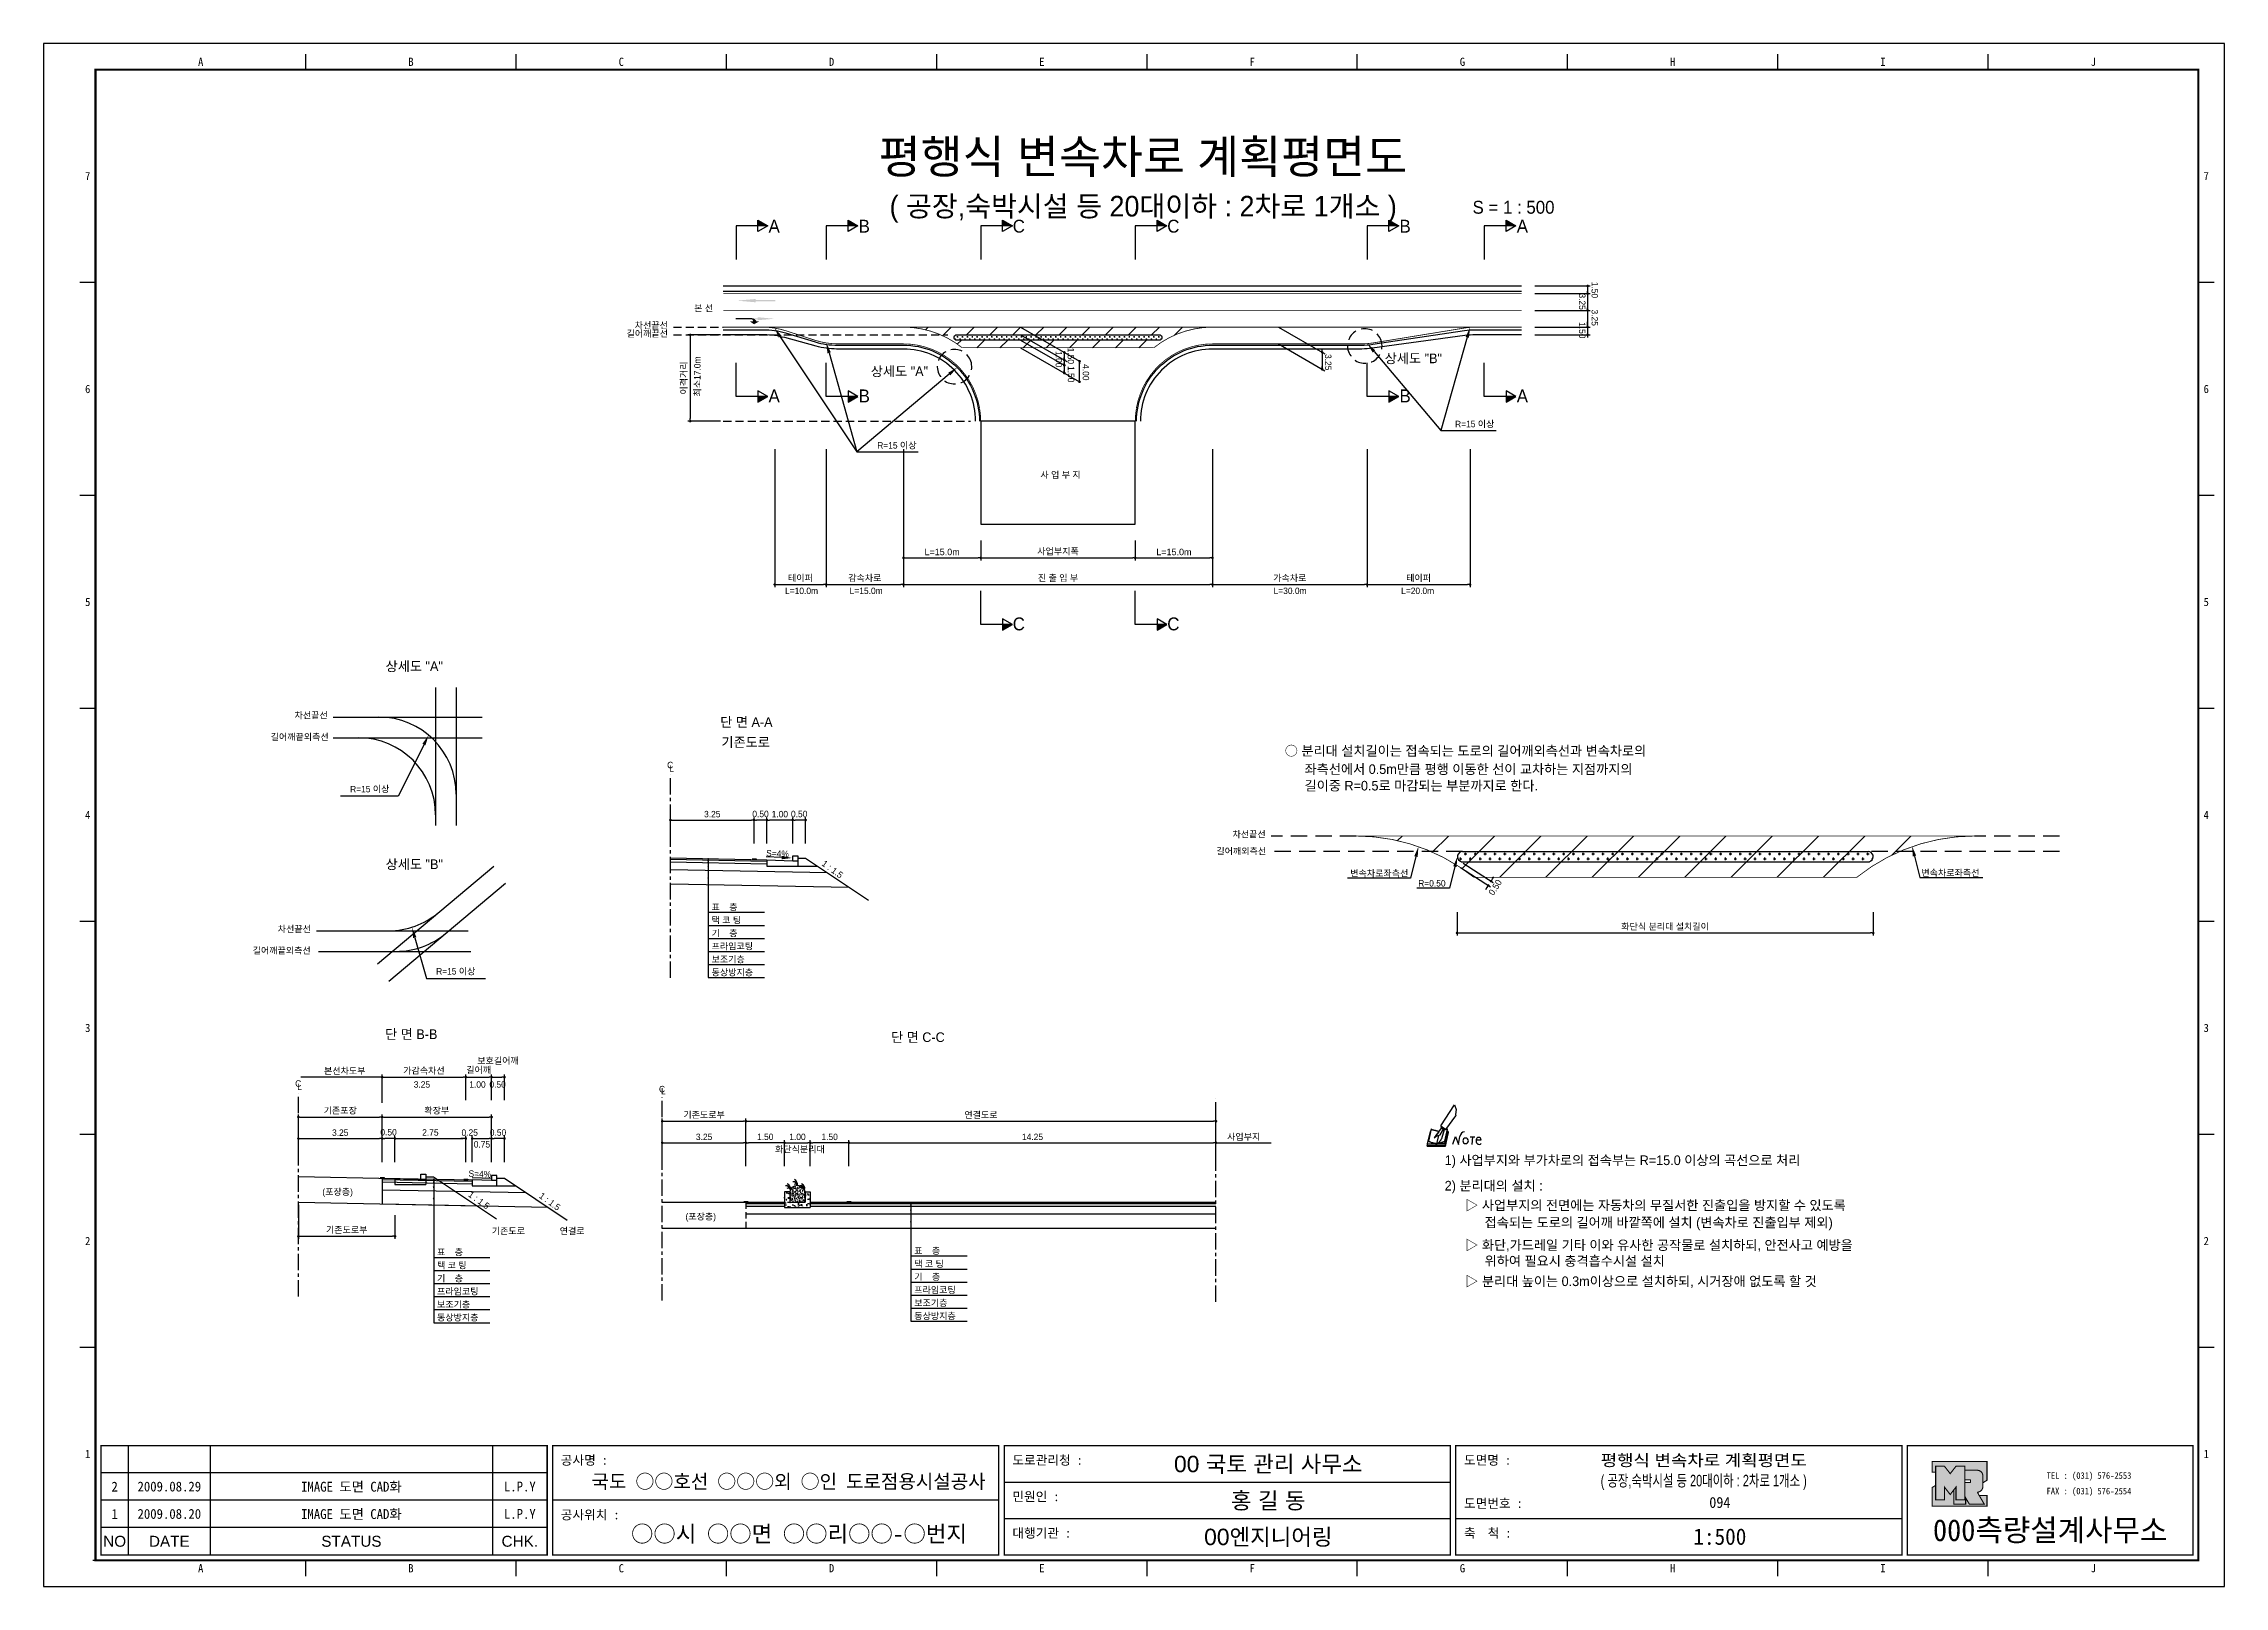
# Model space of a CAD drawing. Header units: millimetres. Extents: x 451 to 874, y -3 to 296.
import ezdxf
from ezdxf.enums import TextEntityAlignment as Align

# ---------------------------------------------------------------- set-up
doc = ezdxf.new("R2010")
doc.units = ezdxf.units.MM
doc.linetypes.add('CENTER', pattern=[50.8, 31.75, -6.35, 6.35, -6.35])
doc.linetypes.add('HIDDEN', pattern=[9.525, 6.35, -3.175])
for name, color, linetype in [('CC-GSTR-0004', 4, 'Continuous'), ('CM-LANE-0030', 30, 'Continuous'), ('CZ-DIMT-0002', 7, 'Continuous'), ('CZ-EXST-0002', 1, 'Continuous'), ('CZ-LIN1-0007', 7, 'Continuous'), ('CZ-LIN2-0003', 3, 'Continuous'), ('CZ-LINE-0001', 7, 'Continuous'), ('CZ-TEXT-BOX0', 7, 'Continuous'), ('TITLE', 7, 'Continuous')]:
    doc.layers.add(name, color=color, linetype=linetype)
doc.styles.add('견고딕', font='arial.ttf')
doc.styles.add('돋움', font='')
doc.styles.add('돋음체', font='')
doc.styles.get('돋움').set_extended_font_data('Dotum')
doc.styles.get('돋음체').set_extended_font_data('DotumChe')

msp = doc.modelspace()

# ---------------------------------------------------------------- texts
at = {"layer": 'CZ-DIMT-0002', "style": '돋움'}
for s, height, p in [('A', 2.5, (592.96, 260.76)), ('B', 2.5, (610.45, 260.76)), ('C', 2.5, (640.45, 260.76)), ('C', 2.5, (670.45, 260.76)), ('B', 2.5, (715.45, 260.76)), ('A', 2.5, (738.21, 260.76)), ('본 선', 1.25, (579.28, 244.86)), ('차선끝선', 1.25, (569.12, 241.51)), ('길어깨끝선', 1.25, (568.33, 239.91)), ('상세도 "A"', 1.875, (617.28, 232.6)), ('상세도 "B"', 1.875, (717.05, 235.11)), ('A', 2.5, (592.96, 227.82)), ('B', 2.5, (610.45, 227.82)), ('B', 2.5, (715.45, 227.82)), ('A', 2.5, (738.21, 227.82)), ('R=15 이상', 1.25, (728.96, 222.37)), ('R=15 이상', 1.25, (616.78, 218.23)), ('사 업 부 지', 1.25, (648.55, 212.51)), ('L=10.0m', 1.25, (598.28, 190)), ('L=15.0m', 1.25, (610.82, 190)), ('L=30.0m', 1.25, (693.12, 190)), ('L=20.0m', 1.25, (717.88, 190)), ('C', 2.5, (640.45, 183.58)), ('C', 2.5, (670.45, 183.58)), ('차선끝선', 1.25, (503.07, 165.85)), ('길어깨끝외측선', 1.25, (500.84, 161.65)), ('C', 1.25, (572.77, 156.2)), ('L', 1.25, (573.03, 155.54)), ('R=15 이상', 1.25, (514.45, 151.53)), ('차선끝선', 1.25, (685.16, 142.76)), ('차선끝선', 1.25, (499.81, 124.37)), ('길어깨끝외측선', 1.25, (497.35, 120.19)), ('R=15 이상', 1.25, (531.15, 116.16)), ('C', 1.25, (500.56, 94.39)), ('L', 1.25, (500.82, 93.73)), ('C', 1.25, (571.19, 93.31)), ('L', 1.25, (571.45, 92.92))]:
    msp.add_text(s, height=height, dxfattribs=at).set_placement(p, align=Align.MIDDLE_CENTER)
for s, rotation, p in [('1.50', 270, (751.64, 249.98)), ('3.25', 270, (749.21, 247.71)), ('1.50', 270, (749.21, 242.15)), ('3.25', 270, (751.64, 244.59)), ('최소17.0m', 90, (578.66, 227.7))]:
    msp.add_text(s, height=1.25, rotation=rotation, dxfattribs=at).set_placement(p)
for s, p in [('○ 분리대 설치길이는 접속되는 도로의 길어깨외측선과 변속차로의', (692.08, 158.95)), ('좌측선에서 0.5m만큼 평행 이동한 선이 교차하는 지점까지의', (695.93, 155.39)), ('길이중 R=0.5로 마감되는 부분까지로 한다.', (695.93, 152.19)), ('1) 사업부지와 부가차로의 접속부는 R=15.0 이상의 곡선으로 처리', (723.13, 79.5)), ('2) 분리대의 설치 :', (723.13, 74.56)), ('▷ 사업부지의 전면에는 자동차의 무질서한 진출입을 방지할 수 있도록', (727.11, 70.76)), ('접속되는 도로의 길어깨 바깥쪽에 설치 (변속차로 진출입부 제외)', (730.89, 67.43)), ('▷ 화단,가드레일 기타 이와 유사한 공작물로 설치하되, 안전사고 예방을', (727.11, 63.03)), ('위하여 필요시 충격흡수시설 설치', (730.89, 59.96)), ('▷ 분리대 높이는 0.3m이상으로 설치하되, 시거장애 없도록 할 것', (727.11, 56.02))]:
    msp.add_text(s, height=1.875, dxfattribs=at).set_placement(p, align=Align.MIDDLE_LEFT)
for s, rotation, p in [('S=4%', 357.7094, (593.61, 139.02)), ('1 : 1.5', 323.8881, (604.27, 135.98)), ('S=4%', 357.7094, (535.83, 76.84)), ('1 : 1.5', 323.8881, (535.65, 71.75)), ('1 : 1.5', 323.8881, (549.4, 71.5))]:
    msp.add_text(s, height=1.25, rotation=rotation, dxfattribs=at).set_placement(p, align=Align.MIDDLE_CENTER)
for s, p in [('길어깨외측선', (678.81, 138.85)), ('변속차로좌측선', (704.8, 134.56)), ('변속차로좌측선', (815.67, 134.66)), ('R=0.50', (717.99, 132.62)), ('표    층', (580.81, 128)), ('기    층', (580.81, 122.93)), ('택 코 팅', (580.81, 125.47)), ('프라임코팅', (580.81, 120.4)), ('보조기층', (580.81, 117.87)), ('동상방지층', (580.81, 115.34)), ('3.25', (522.98, 93.58)), ('1.00', (533.77, 93.58)), ('0.50', (537.68, 93.58)), ('사업부지', (680.89, 83.42)), ('화단식분리대', (593.13, 81.01)), ('(포장층)', (505.25, 72.75)), ('(포장층)', (575.75, 67.96)), ('기존도로', (538.14, 65.14)), ('연결로', (551.33, 65.14)), ('표    층', (527.51, 61.03)), ('택 코 팅', (527.51, 58.49)), ('표    층', (620.16, 61.31)), ('택 코 팅', (620.16, 58.77)), ('기    층', (527.51, 55.96)), ('프라임코팅', (620.16, 53.71)), ('기    층', (620.16, 56.24)), ('프라임코팅', (527.51, 53.43)), ('보조기층', (527.51, 50.9)), ('보조기층', (620.16, 51.18)), ('동상방지층', (527.51, 48.37)), ('동상방지층', (620.16, 48.65))]:
    msp.add_text(s, height=1.25, dxfattribs=at).set_placement(p)
at = {"layer": 'CZ-DIMT-0002', "char_height": 1.25, "attachment_point": 5, "style": '돋움'}
for s, insert, rotation in [('1.00', (648.21, 234.93), 270), ('1.50', (650.54, 235.6), 270), ('1.50', (650.58, 232.03), 270), ('4.00', (653.47, 232.4), 270), ('3.25', (700.51, 234.36), 270), ('\\A1;0.50', (732.93, 132.45), 57.1401)]:
    msp.add_mtext(s, dxfattribs=dict(at, insert=insert, rotation=rotation))
at = {"layer": 'CZ-DIMT-0002', "insert": (509.6, 96.77), "char_height": 1.25, "attachment_point": 5, "style": '돋움'}
msp.add_mtext('본선차도부', dxfattribs=at)
at = {"layer": 'CZ-LINE-0001', "insert": (575.48, 231.3), "char_height": 1.25, "attachment_point": 5, "rotation": 90, "style": '돋움'}
msp.add_mtext('\\A1;이격거리', dxfattribs=at)
at = {"layer": 'CZ-LINE-0001', "char_height": 1.25, "attachment_point": 5, "style": '돋움'}
for s, insert in [('\\A1;{\\fArial|b0|i0|c0|p32;L=15.0m}', (625.56, 197.53)), ('\\A1;사업부지폭', (648.06, 197.59)), ('\\A1;{\\fArial|b0|i0|c0|p32;L=15.0m}', (670.56, 197.53)), ('\\A1;테이퍼', (598.06, 192.42)), ('\\A1;감속차로', (610.56, 192.42)), ('\\A1;진 출 입 부', (648.06, 192.42)), ('\\A1;가속차로', (693.06, 192.42)), ('\\A1;테이퍼', (718.06, 192.42)), ('\\A1;3.25', (580.94, 146.66)), ('\\A1;0.50', (590.31, 146.69)), ('\\A1;1.00', (594.06, 146.66)), ('\\A1;0.50', (597.81, 146.68)), ('\\A1;화단식 분리대 설치길이', (765.92, 124.79)), ('\\A1;가감속차선', (524.97, 96.83)), ('\\A1;길어깨', (535.6, 96.95)), ('\\A1;보호길어깨', (539.35, 98.75)), ('\\A1;기존포장', (508.72, 89.08)), ('\\A1;확장부', (527.47, 89.08)), ('\\A1;기존도로부', (579.36, 88.26)), ('\\A1;연결도로', (633.11, 88.25)), ('\\A1;3.25', (508.72, 84.85)), ('\\A1;0.50', (518.1, 84.92)), ('\\A1;2.75', (526.22, 84.89)), ('\\A1;0.25', (533.85, 84.86)), ('\\A1;0.50', (539.35, 84.87)), ('\\A1;3.25', (579.36, 84.03)), ('\\A1;1.50', (591.23, 84.03)), ('\\A1;1.00', (597.48, 84.03)), ('\\A1;1.50', (603.73, 84.03)), ('\\A1;14.25', (643.11, 84.03)), ('\\A1;0.75', (536.22, 82.58)), ('\\A1;기존도로부', (509.97, 65.94))]:
    msp.add_mtext(s, dxfattribs=dict(at, insert=insert))
at = {"layer": 'CZ-TEXT-BOX0', "style": '돋움'}
for s, p in [('상세도 "A"', (523.09, 175.36)), ('단 면 A-A', (587.57, 164.52)), ('기존도로', (587.43, 160.63)), ('상세도 "B"', (523.1, 136.94)), ('단 면 B-B', (522.5, 103.96)), ('단 면 C-C', (620.86, 103.38))]:
    msp.add_text(s, height=1.875, dxfattribs=at).set_placement(p, align=Align.MIDDLE_CENTER)
at = {"layer": 'TITLE', "color": 3, "linetype": 'Continuous', "style": '돋음체'}
for s, p in [('A', (481.63, 292.66)), ('B', (522.45, 292.66)), ('C', (563.28, 292.66)), ('D', (604.1, 292.66)), ('E', (644.93, 292.66)), ('F', (685.75, 292.66)), ('G', (726.57, 292.66)), ('H', (767.4, 292.66)), ('I', (808.22, 292.66)), ('J', (849.05, 292.66)), ('7', (459.7, 270.49)), ('7', (870.97, 270.49)), ('6', (459.7, 229.16)), ('6', (870.97, 229.16)), ('5', (459.7, 187.83)), ('5', (870.97, 187.83)), ('4', (459.7, 146.5)), ('4', (870.97, 146.5)), ('3', (459.7, 105.17)), ('3', (870.97, 105.17)), ('2', (459.7, 63.84)), ('2', (870.97, 63.84)), ('1', (459.7, 22.51)), ('1', (870.97, 22.51)), ('A', (481.63, 0.33)), ('B', (522.45, 0.33)), ('C', (563.28, 0.33)), ('D', (604.1, 0.33)), ('E', (644.93, 0.33)), ('F', (685.75, 0.33)), ('G', (726.57, 0.33)), ('H', (767.4, 0.33)), ('I', (808.22, 0.33)), ('J', (849.05, 0.33))]:
    msp.add_text(s, height=1.59, dxfattribs=at).set_placement(p, align=Align.MIDDLE)
at = {"layer": 'TITLE', "style": '돋움'}
for s, height, p in [('평행식 변속차로 계획평면도', 6.5, (664.55, 274.27)), ('( 공장,숙박시설 등 20대이하 : 2차로 1개소 )', 4, (664.6, 264.64))]:
    msp.add_text(s, height=height, dxfattribs=at).set_placement(p, align=Align.MIDDLE_CENTER)
msp.add_text('S = 1 : 500', height=2.5, dxfattribs=at).set_placement((728.54, 264.43), align=Align.MIDDLE_LEFT)
at = {"layer": 'TITLE', "style": '돋음체'}
for s, p in [('공사명 : ', (551.54, 20.41)), ('도로관리청 :', (639.21, 20.41)), ('도면명 :', (726.88, 20.41)), ('민원인 :', (639.21, 13.34)), ('도면번호 :', (726.88, 12.02)), ('공사위치 :', (551.54, 9.8)), ('대행기관 :', (639.21, 6.26)), ('축  척 :', (726.88, 6.26))]:
    msp.add_text(s, height=1.804, dxfattribs=at).set_placement(p)
at = {"layer": 'TITLE', "color": 7, "linetype": 'Continuous'}
for s, height, style, p in [('00 국토 관리 사무소', 3.1832, '견고딕', (688.88, 20.59)), ('국도 ○○호선 ○○○외 ○인 도로점용시설공사', 2.7, '돋음체', (595.76, 17.2)), ('홍 길 동', 3.183, '견고딕', (688.88, 13.51)), ('○○시 ○○면 ○○리○○-○번지', 3.1832, '돋음체', (597.78, 7.04)), ('00엔지니어링', 3.183, '견고딕', (688.88, 6.44))]:
    msp.add_text(s, height=height, dxfattribs=dict(at, style=style)).set_placement(p, align=Align.MIDDLE)
at = {"layer": 'TITLE', "style": '돋움'}
for s, width, p, p2 in [('평행식 변속차로 계획평면도', 1.010039, (753.42, 20.16), (793.42, 20.16)), ('( 공장,숙박시설 등 20대이하 : 2차로 1개소 )', 0.635475, (753.42, 16.21), (793.42, 16.21))]:
    msp.add_text(s, height=2.25, dxfattribs=dict(at, width=width)).set_placement(p, p2, align=Align.FIT)
at = {"layer": 'TITLE', "color": 1, "linetype": 'Continuous', "style": '돋음체'}
msp.add_text('2', height=1.91, dxfattribs=at).set_placement((464.93, 16.17), align=Align.MIDDLE)
at = {"layer": 'TITLE', "linetype": 'Continuous'}
for s, height, style, p in [('2009.08.29', 1.91, '돋음체', (475.54, 16.17)), ('L.P.Y', 1.91, '돋음체', (543.58, 16.17)), ('094', 2.122, '돋음체', (776.55, 13.08)), ('1', 1.91, '돋음체', (464.93, 10.86)), ('2009.08.20', 1.91, '돋음체', (475.54, 10.86)), ('L.P.Y', 1.91, '돋음체', (543.58, 10.86)), ('NO', 2.122, '견고딕', (464.93, 5.56)), ('DATE', 2.122, '견고딕', (475.54, 5.56)), ('STATUS', 2.122, '견고딕', (510.89, 5.56)), ('CHK.', 2.122, '견고딕', (543.58, 5.56)), ('1:500', 3.183, '돋음체', (776.55, 6.44))]:
    msp.add_text(s, height=height, dxfattribs=dict(at, style=style)).set_placement(p, align=Align.MIDDLE)
at = {"layer": 'TITLE', "style": '돋음체'}
for p in [(510.89, 16.17), (510.89, 10.86)]:
    msp.add_text('IMAGE 도면 CAD화', height=1.9099, dxfattribs=at).set_placement(p, align=Align.MIDDLE)
at = {"layer": 'TITLE', "color": 180, "style": '돋음체'}
for s, p in [('TEL : (031) 576-2553', (839.98, 17.68)), ('FAX : (031) 576-2554', (839.98, 14.66))]:
    msp.add_text(s, height=1.2733, dxfattribs=at).set_placement(p)
msp.add_text('000측량설계사무소', height=4.244, dxfattribs=at).set_placement((840.68, 5.59), align=Align.CENTER)

# ---------------------------------------------------------------- blocks, each defined once
blk = doc.blocks.new('note')
for p, q in [((0.85, 3.5), (3.53, 7.57)), ((1.8, 2.79), (3.74, 5.46)), ((3.53, 7.57), (3.8, 6.64)), ((3.8, 6.64), (3.69, 5.72)), ((3.69, 5.72), (3.74, 5.46)), ((-1.24, 2.36), (-1.77, 0)), ((-1.77, 0), (1.77, 0)), ((-1.77, 0), (-1.77, -0.3)), ((-1.53, 0.52), (-1.55, 0.54)), ((-1.01, 2.9), (-1.53, 0.52)), ((-1.48, 0.48), (-1.53, 0.52)), ((-1.43, 0.44), (-1.48, 0.48)), ((-1.38, 0.41), (-1.43, 0.44)), ((-1.33, 0.4), (-1.38, 0.41)), ((-1.27, 0.37), (-1.33, 0.4)), ((-1.22, 0.35), (-1.27, 0.37)), ((-1.13, 2.36), (-1.24, 2.36)), ((-1.17, 0.33), (-1.22, 0.35)), ((-1.12, 0.32), (-1.17, 0.33)), ((-1.02, 0.25), (-1.12, 0.32)), ((-0.97, 0.22), (-1.02, 0.25)), ((-1, 2.9), (-1.01, 2.9)), ((-0.98, 2.85), (-1, 2.9)), ((-0.95, 2.8), (-0.98, 2.85)), ((-0.93, 0.21), (-0.97, 0.22)), ((-0.9, 2.75), (-0.95, 2.8)), ((-0.88, 0.19), (-0.93, 0.21)), ((-0.85, 2.72), (-0.9, 2.75)), ((-0.8, 0.18), (-0.88, 0.19)), ((-0.79, 2.69), (-0.85, 2.72)), ((-0.75, 0.17), (-0.8, 0.18)), ((-0.74, 2.68), (-0.79, 2.69)), ((-0.7, 0.16), (-0.75, 0.17)), ((-0.69, 2.65), (-0.74, 2.68)), ((-0.64, 0.15), (-0.7, 0.16)), ((-0.64, 2.65), (-0.69, 2.65)), ((-0.59, 2.63), (-0.64, 2.65)), ((-0.58, 0.14), (-0.64, 0.15)), ((-0.54, 2.62), (-0.59, 2.63)), ((-0.53, 0.13), (-0.58, 0.14)), ((-0.48, 2.61), (-0.54, 2.62)), ((-0.48, 0.12), (-0.53, 0.13)), ((-0.43, 2.61), (-0.48, 2.61)), ((-0.43, 0.11), (-0.48, 0.12)), ((0.75, 2.77), (-0.46, 1.16)), ((0.37, 2.24), (-0.46, 1.16)), ((-0.46, 1.16), (-0.08, 1.47)), ((-0.38, 2.59), (-0.43, 2.61)), ((-0.38, 0.08), (-0.43, 0.11)), ((-0.33, 2.59), (-0.38, 2.59)), ((-0.29, 0.06), (-0.38, 0.08)), ((-0.27, 2.58), (-0.33, 2.59)), ((-0.23, 0.05), (-0.29, 0.06)), ((-0.22, 2.57), (-0.27, 2.58)), ((-0.16, 0.04), (-0.23, 0.05)), ((-0.17, 2.56), (-0.22, 2.57)), ((-0.12, 2.55), (-0.17, 2.56)), ((-0.11, 0.03), (-0.16, 0.04)), ((-0.07, 2.53), (-0.12, 2.55)), ((-0.04, 0.02), (-0.11, 0.03)), ((-0.08, 1.47), (0.72, 1.75)), ((-0.01, 2.51), (-0.07, 2.53)), ((-0.05, -0.3), (-0.05, 0)), ((0, 0), (-0.04, 0.02)), ((0.04, 2.5), (-0.01, 2.51)), ((0.37, 1.63), (0, 0)), ((0, 0), (1.6, 0.53)), ((0, 0), (1.65, 0.18)), ((0, 0.01), (0.06, 0.04)), ((0, -0.3), (0, 0)), ((0.09, 2.48), (0.04, 2.5)), ((0.05, -0.3), (0.05, 0)), ((0.06, 0.04), (0.11, 0.07)), ((0.14, 2.48), (0.09, 2.48)), ((0.11, 0.07), (0.16, 0.09)), ((0.2, 2.47), (0.14, 2.48)), ((0.16, 0.09), (0.21, 0.12)), ((0.26, 2.43), (0.18, 2.46)), ((0.21, 0.12), (0.27, 0.14)), ((0.34, 2.4), (0.26, 2.43)), ((0.27, 0.14), (0.36, 0.19)), ((0.45, 2.37), (0.34, 2.4)), ((0.36, 0.19), (0.41, 0.22)), ((0.41, 0.22), (0.46, 0.27)), ((0.46, 0.27), (0.51, 0.3)), ((0.51, 0.3), (0.56, 0.34)), ((0.56, 0.34), (0.6, 0.4)), ((0.6, 0.4), (0.64, 0.45)), ((0.64, 0.45), (0.67, 0.51)), ((0.67, 0.51), (0.74, 0.58)), ((0.72, 1.75), (1.16, 2.53)), ((0.74, 0.58), (0.79, 0.63)), ((1, 3.1), (0.75, 2.77)), ((0.79, 0.63), (0.83, 0.68)), ((0.83, 0.68), (0.86, 0.73)), ((0.85, 3.5), (1.8, 2.79)), ((1, 3.4), (0.85, 3.21)), ((0.85, 3.21), (1.52, 2.71)), ((0.86, 0.73), (0.89, 0.79)), ((0.89, 0.84), (0.92, 0.89)), ((0.89, 0.79), (0.89, 0.84)), ((0.92, 0.89), (0.96, 0.95)), ((0.96, 0.95), (1.01, 0.97)), ((1.47, 2.74), (1.01, 0.97)), ((1.16, 2.53), (1.37, 2.82)), ((2.13, 2.84), (1.44, 2.63)), ((1.52, 2.71), (1.66, 2.9)), ((1.6, 0.53), (2.13, 2.84)), ((1.65, 0.18), (2.19, 2.48)), ((1.77, 0), (2.3, 2.36)), ((1.77, -0.3), (2.3, 2.07)), ((1.77, -0.38), (2.3, 1.99)), ((1.77, -0.44), (2.3, 1.93)), ((1.77, 0), (1.77, -0.3)), ((2.19, 2.48), (2.04, 2.47)), ((2.3, 2.36), (2.16, 2.36)), ((2.3, 2.36), (2.3, 2.07)), ((3.21, -0.08), (3.68, 1.4)), ((3.68, 1.4), (4.26, -0.14)), ((4.26, -0.14), (4.56, 1.44)), ((6.55, 1.34), (7.46, 1.34)), ((7.01, 1.34), (6.87, -0.11)), ((7.71, 0.77), (7.71, 0.55)), ((7.71, 0.77), (8.67, 0.77)), ((-1.77, -0.3), (1.77, -0.3)), ((-1.77, -0.43), (-1.77, -0.3)), ((-1.77, -0.37), (1.77, -0.37)), ((-1.77, -0.43), (1.77, -0.43))]:
    blk.add_line(p, q)
for centre, major_axis, start_param, end_param in [((0.4, 2.31), (0.0702, 0.0702), 3.283946, 6.425539), ((5.68, 1.23), (-0.806, 0.806), -0.591174, 0.597824), ((5.66, 0.58), (-0.378, 0.378), 3.926991, 10.210176), ((8.3, 0.49), (0.422, 0.422), 2.265602, 4.634911), ((8.19, 0.77), (-0.342, 0.342), 3.926991, 7.068583)]:
    blk.add_ellipse(centre, major_axis=major_axis, ratio=1, start_param=start_param, end_param=end_param)
blk = doc.blocks.new('_Dot')
at = {"color": 0, "linetype": 'ByBlock', "lineweight": -2}
blk.add_line((-0.5, 0), (-1, 0), dxfattribs=at)
at = {"color": 0, "linetype": 'ByBlock', "const_width": 0.5}
blk.add_lwpolyline([(-0.25, 0, 1), (0.25, 0, 1)], format="xyb", close=True, dxfattribs=at)

# ---------------------------------------------------------------- hatches: boundary and pattern name
at = {"layer": 'CM-LANE-0030'}
h = msp.add_hatch(dxfattribs=at)
h.set_pattern_fill('ANSI31', color=256, style=0)
h.set_pattern_definition([(45, (12.668, -324.0927), (-2.245064, 2.245064), [])])
h.paths.add_polyline_path([(618.06, 241.17, -0.170323), (629.46, 237.17), (666.66, 237.17, -0.170323), (678.06, 241.17)])
h.paths.add_polyline_path([(667.74, 239.67, -0.750696), (668.01, 238.75, 0.001926), (667.88, 238.67), (628.23, 238.67, 0.001926), (628.11, 238.75, -0.750696), (628.38, 239.67)], flags=16)
h = msp.add_hatch(dxfattribs=at)
h.set_pattern_fill('ANSI31', color=256, scale=2, style=0)
h.set_pattern_definition([(45, (-599.894, -319.2204), (-4.490128, 4.490128), [])])
h.paths.add_polyline_path([(705.96, 142.42, -0.170323), (728.76, 134.42), (803.15, 134.42, -0.170323), (825.96, 142.42)])
at = {"layer": 'CZ-EXST-0002'}
h = msp.add_hatch(dxfattribs=at)
h.set_pattern_fill('AR-CONC', color=256, scale=0.01, style=0)
h.set_pattern_definition([(50, (-513.138, 3554.1874), (1.8218467, -0.15939086), [0.1905, -2.0955]), (355, (-513.138, 3554.1874), (-0.3524283, 1.9105664), [0.1524, -1.6764]), (100.451, (-512.9861, 3554.174), (1.469425, 1.7511669), [0.1619, -1.7809]), (46.1842, (-513.138, 3554.6954), (2.7107904, -0.4204233), [0.28575, -3.14325]), (96.6356, (-512.912, 3554.6603), (2.3740423, 2.4742556), [0.24285, -2.67135]), (351.184, (-513.138, 3554.6954), (2.374046, 2.4742512), [0.2286, -2.5146]), (21, (-512.884, 3554.5684), (1.5161488, -1.0226552), [0.1905, -2.0955]), (326, (-512.884, 3554.5684), (0.6180203, 1.8418797), [0.1524, -1.6764]), (71.4514, (-512.7576, 3554.4831), (2.1341649, 0.8192286), [0.1619, -1.7809]), (37.5, (-513.13795, 3554.18735), (0.03088603, 0.84555039), [0, -1.65608, 0, -1.7018, 0, -1.68275]), (7.5, (-513.13795, 3554.18735), (0.66819663, 1.00180575), [0, -0.97028, 0, -1.61798, 0, -0.64135]), (327.5, (-513.7044, 3554.18735), (1.35590595, -0.05728744), [0, -0.635, 0, -1.9812, 0, -2.6289]), (317.5, (-513.9584, 3554.1874), (1.4812918, 0.2542649), [0, -0.8255, 0, -1.31572, 0, -1.8669])])
h.paths.add_polyline_path([(599.98, 70.34), (599.98, 73.34), (598.98, 73.34), (598.98, 71.34), (595.98, 71.34), (595.98, 73.34), (594.98, 73.34), (594.98, 70.34)])
h = msp.add_hatch(dxfattribs=at)
h.set_pattern_fill('AR-SAND', color=256, scale=0.01, style=0)
h.set_pattern_definition([(37.5, (-513.13795, 3554.18735), (-0.016000313, 0.489413237), [0, -0.38608, 0, -0.4318, 0, -0.41275]), (7.5, (-513.13795, 3554.18735), (0.44952328, 0.7168251), [0, -0.20828, 0, -0.34798, 0, -0.13335]), (327.5, (-513.45037, 3554.18735), (0.79099237, 0.001437185), [0, -0.127, 0, -0.4572, 0, -0.5969]), (317.5, (-513.4504, 3554.18735), (0.76355645, 0.22292932), [0, -0.0635, 0, -0.29972, 0, -0.3429])])
edge = h.paths.add_edge_path()
edge.add_ellipse((597.48, 73.34), major_axis=(-1.5, 0), ratio=0.829212, start_angle=180, end_angle=360)
edge.add_line((595.98, 73.34), (595.98, 71.34))
edge.add_line((595.98, 71.34), (598.98, 71.34))
edge.add_line((598.98, 71.34), (598.98, 73.34))
at = {"layer": 'CZ-LIN1-0007'}
for points in [[(589.36, 246.63), (589.36, 246.42), (593.19, 246.42), (593.19, 246.2), (589.36, 246.2), (589.36, 245.99), (585.71, 246.31)], [(588.63, 242.92, -0.267976), (589.53, 242.31), (590.09, 242.31), (589.05, 241.73), (588.22, 242.3), (588.83, 242.31, 0.504994), (588.56, 242.68), (585.51, 242.69), (585.51, 242.93)], [(589.76, 243.09), (589.76, 242.9), (586.33, 242.9), (586.33, 242.7), (589.76, 242.7), (589.76, 242.51), (593.03, 242.8)], [(589.44, 137.84), (589.44, 137.96), (588.69, 137.98), (588.69, 137.85)], [(517.22, 76.03), (517.22, 76.15), (516.47, 76.17), (516.47, 76.04)], [(533.47, 75.7), (533.47, 75.83), (532.72, 75.84), (532.72, 75.72)], [(587.86, 71.34), (587.86, 71.47), (587.11, 71.47), (587.11, 71.34)], [(607.86, 71.34), (607.86, 71.47), (607.11, 71.47), (607.11, 71.34)]]:
    msp.add_hatch(color=256, dxfattribs=at).paths.add_polyline_path(points)
at = {"layer": 'CZ-LIN2-0003'}
h = msp.add_hatch(dxfattribs=at)
h.set_pattern_fill('CROSS', color=256, scale=0.075, style=0)
h.set_pattern_definition([(0, (12.66793, -324.09268), (0.47625, 0.47625), [0.238125, -0.714375]), (90, (12.787, -324.21174), (-0.47625, 0.47625), [0.238125, -0.714375])])
h.paths.add_polyline_path([(628.38, 239.67, 0.750696), (628.11, 238.75, -0.001926), (628.23, 238.67), (667.88, 238.67, -0.001926), (668.01, 238.75, 0.750696), (667.74, 239.67)])
h = msp.add_hatch(dxfattribs=at)
h.set_pattern_fill('CROSS', color=256, scale=0.15, style=0)
h.set_pattern_definition([(0, (-599.8938, -319.2204), (0.9525, 0.9525), [0.47625, -1.42875]), (90, (-599.6557, -319.4586), (-0.9525, 0.9525), [0.47625, -1.42875])])
h.paths.add_polyline_path([(726.6, 139.42, 0.750696), (726.06, 137.58, -0.001926), (726.3, 137.42), (805.61, 137.42, -0.001926), (805.85, 137.58, 0.750696), (805.32, 139.42)])
at = {"layer": 'CZ-LINE-0001'}
for points in [[(589.8, 261.94), (589.8, 260.84), (591.71, 260.84)], [(607.3, 261.94), (607.3, 260.84), (609.2, 260.84)], [(637.3, 261.94), (637.3, 260.84), (639.2, 260.84)], [(667.3, 261.94), (667.3, 260.84), (669.2, 260.84)], [(712.3, 261.94), (712.3, 260.84), (714.2, 260.84)], [(735.06, 261.94), (735.06, 260.84), (736.96, 260.84)], [(591.71, 227.69), (589.8, 227.69), (589.8, 226.59)], [(609.2, 227.69), (607.3, 227.69), (607.3, 226.59)], [(714.2, 227.69), (712.3, 227.69), (712.3, 226.59)], [(736.96, 227.69), (735.06, 227.69), (735.06, 226.59)], [(639.2, 183.44), (637.3, 183.44), (637.3, 182.35)], [(669.2, 183.44), (667.3, 183.44), (667.3, 182.35)]]:
    msp.add_hatch(color=256, dxfattribs=at).paths.add_polyline_path(points)
at = {"layer": 'TITLE', "ltscale": 150}
h = msp.add_hatch(color=8, dxfattribs=at)
edge = h.paths.add_edge_path()
edge.add_line((828.41, 21.04), (817.75, 21.04))
edge.add_line((817.75, 21.04), (817.75, 18.96))
edge.add_line((817.75, 18.96), (818.45, 18.96))
edge.add_line((818.45, 18.96), (818.45, 20.13))
edge.add_line((818.45, 20.13), (820.14, 20.13))
edge.add_line((820.14, 20.13), (821.27, 18.68))
edge.add_line((821.27, 18.68), (822.4, 20.13))
edge.add_line((822.4, 20.13), (824.09, 20.13))
edge.add_line((824.09, 20.13), (824.09, 19.34))
edge.add_line((824.09, 19.34), (826.53, 19.34))
edge.add_arc((826.53, 18.27), 1.07, 0, 90, ccw=False)
edge.add_line((827.6, 18.27), (827.6, 16.9))
edge.add_line((827.6, 16.9), (828.41, 17.41))
edge.add_line((828.41, 17.41), (828.41, 21.04))
h.paths.add_polyline_path([(821.96, 15.52), (821.27, 14.63), (820.14, 16.09), (820.14, 13.58), (818.45, 13.58), (818.45, 16.42), (817.75, 15.98), (817.75, 12.35), (828.41, 12.35), (828.41, 14.43), (826.91, 14.43), (827.87, 12.78), (824.97, 12.78), (824.27, 13.99), (824.27, 12.78), (821.96, 12.78)])
msp.add_hatch(color=5, dxfattribs=at).paths.add_polyline_path([(824.09, 20.13), (822.4, 20.13), (821.27, 18.68), (820.14, 20.13), (818.45, 20.13), (818.45, 13.58), (820.14, 13.58), (820.14, 16.09), (821.27, 14.63), (822.4, 16.09), (822.4, 13.58), (824.09, 13.58)])
h = msp.add_hatch(color=161, dxfattribs=at)
edge = h.paths.add_edge_path()
edge.add_arc((826.53, 18.27), 1.07, 360, 450)
edge.add_line((826.53, 19.34), (824.09, 19.34))
edge.add_line((824.09, 19.34), (824.09, 17.48))
edge.add_line((824.09, 17.48), (825.09, 17.48))
edge.add_arc((825.09, 17.37), 0.113, 0, 90, ccw=False)
edge.add_line((825.2, 17.37), (825.2, 17.06))
edge.add_arc((825.09, 17.06), 0.113, 270, 360, ccw=False)
edge.add_line((825.09, 16.95), (824.09, 16.95))
edge.add_line((824.09, 16.95), (824.09, 13.58))
edge.add_line((824.09, 13.58), (822.4, 13.58))
edge.add_line((822.4, 13.58), (822.4, 16.09))
edge.add_line((822.4, 16.09), (821.96, 15.52))
edge.add_line((821.96, 15.52), (821.96, 12.78))
edge.add_line((821.96, 12.78), (824.27, 12.78))
edge.add_line((824.27, 12.78), (824.27, 13.99))
edge.add_line((824.27, 13.99), (824.97, 12.78))
edge.add_line((824.97, 12.78), (827.87, 12.78))
edge.add_line((827.87, 12.78), (826.53, 15.09))
edge.add_arc((826.53, 16.16), 1.07, 270, 360)
edge.add_line((827.6, 16.16), (827.6, 18.27))

# ---------------------------------------------------------------- linework, layer by layer
at = {"color": 0, "linetype": 'ByBlock', "lineweight": -2}
for p, q in [((750.88, 248.92), (750.88, 248.67)), ((750.88, 247.92), (750.88, 248.17)), ((750.88, 247.42), (750.88, 247.17)), ((750.88, 244.67), (750.88, 244.92)), ((750.88, 244.17), (750.88, 243.92)), ((750.88, 241.42), (750.88, 241.67)), ((750.88, 241.42), (750.88, 241.67)), ((750.88, 239.42), (750.88, 239.17)), ((750.88, 239.42), (750.88, 239.17)), ((649.29, 236.01), (649.29, 235.76)), ((649.29, 235.01), (649.29, 235.26)), ((649.29, 234.51), (649.29, 234.26)), ((649.29, 234.01), (649.29, 234.26)), ((652.25, 234.31), (652.25, 234.06)), ((699.35, 233.26), (699.35, 233.51)), ((699.36, 236.51), (699.36, 236.76)), ((699.36, 236.01), (699.36, 235.76)), ((649.29, 232.51), (649.29, 232.76)), ((652.25, 230.81), (652.25, 231.06)), ((731.45, 132.61), (731.32, 132.4)), ((732.27, 133.87), (732.4, 134.08)), ((516.6, 95.63), (516.35, 95.63)), ((678.98, 82.89), (679.23, 82.89))]:
    msp.add_line(p, q, dxfattribs=at)
at = {"color": 0, "linetype": 'ByBlock', "const_width": 0.25}
for points in [[(750.88, 249.05, 1), (750.88, 249.3, 1)], [(750.88, 247.55, 1), (750.88, 247.8, 1)], [(750.88, 247.8, 1), (750.88, 247.55, 1)], [(750.88, 244.3, 1), (750.88, 244.55, 1)], [(750.88, 244.55, 1), (750.88, 244.3, 1)], [(750.88, 241.3, 1), (750.88, 241.05, 1)], [(750.88, 241.3, 1), (750.88, 241.05, 1)], [(750.88, 239.55, 1), (750.88, 239.8, 1)], [(750.88, 239.55, 1), (750.88, 239.8, 1)], [(649.29, 236.14, 1), (649.29, 236.39, 1)], [(649.29, 234.64, 1), (649.29, 234.89, 1)], [(649.29, 234.89, 1), (649.29, 234.64, 1)], [(649.29, 233.89, 1), (649.29, 233.64, 1)], [(652.25, 234.43, 1), (652.25, 234.68, 1)], [(699.35, 233.14, 1), (699.35, 232.89, 1)], [(699.36, 236.14, 1), (699.36, 236.39, 1)], [(699.36, 236.39, 1), (699.36, 236.14, 1)], [(649.29, 232.39, 1), (649.29, 232.14, 1)], [(652.25, 230.68, 1), (652.25, 230.43, 1)], [(731.52, 132.72, 1), (731.66, 132.93, 1)], [(732.2, 133.77, 1), (732.06, 133.56, 1)], [(516.72, 95.63, 1), (516.97, 95.63, 1)], [(678.86, 82.89, 1), (678.61, 82.89, 1)]]:
    msp.add_lwpolyline(points, format="xyb", close=True, dxfattribs=at)
at = {"layer": 'CC-GSTR-0004'}
for p, q in [((591.56, 137.8), (596.56, 137.6)), ((591.56, 137.8), (591.56, 136.6)), ((591.56, 136.6), (597.56, 136.6)), ((596.56, 138.6), (597.56, 138.6)), ((596.56, 137.6), (596.56, 138.6)), ((596.56, 137.6), (597.56, 137.6)), ((597.56, 138.6), (597.56, 136.6))]:
    msp.add_line(p, q, dxfattribs=at)
for points in [[(583.06, 249.17), (738.06, 249.17)], [(583.06, 248.17), (738.06, 248.17)], [(539.1, 75.54), (538.1, 75.54), (534.35, 75.69), (534.35, 74.54), (539.1, 74.54), (539.1, 76.54), (538.1, 76.54), (538.1, 75.54)]]:
    msp.add_lwpolyline(points, dxfattribs=at)
for points in [[(583.06, 240.67), (590.86, 240.67, -0.072993), (595.17, 240.04), (600.95, 238.3, 0.072993), (605.26, 237.67), (618.06, 237.67, -0.414214), (632.81, 222.92)], [(632.06, 222.92, 0.414214), (618.06, 236.92), (605.08, 236.92, -0.067192), (601.11, 237.46), (595.01, 239.13), (595.01, 239.13, 0.067192), (591.03, 239.67), (591.03, 239.67), (583.06, 239.67)], [(663.31, 222.92, -0.414214), (678.06, 237.67), (706.94, 237.67), (706.94, 237.67, 0.03724), (709.16, 237.84), (709.16, 237.84), (726.95, 240.5, -0.03724), (729.18, 240.67), (738.06, 240.67)], [(738.06, 239.67), (729.08, 239.67, 0.034174), (727.04, 239.53), (709.07, 237.06, -0.034174), (707.03, 236.92), (707.03, 236.92), (678.06, 236.92, 0.414214), (664.06, 222.92)]]:
    msp.add_lwpolyline(points, format="xyb", dxfattribs=at)
at = {"layer": 'CM-LANE-0030', "const_width": 0.15}
msp.add_lwpolyline([(583.06, 244.42), (738.06, 244.42)], dxfattribs=at)
for points in [[(618.06, 241.17), (678.06, 241.17, 0.170323), (666.66, 237.17), (629.46, 237.17, 0.170323)], [(803.15, 134.42), (728.76, 134.42, 0.170323), (705.96, 142.42), (825.96, 142.42, 0.170323)]]:
    msp.add_lwpolyline(points, format="xyb", close=True, dxfattribs=at)
at = {"layer": 'CZ-EXST-0002'}
for p, q in [((527.24, 171.25), (527.24, 144.47)), ((531.22, 171.25), (531.22, 144.47)), ((507.35, 165.51), (536.29, 165.51)), ((507.35, 161.5), (536.29, 161.5)), ((515.96, 117.61), (538.51, 136.6)), ((518.17, 114.24), (540.77, 133.27)), ((504.08, 124.03), (533.56, 124.03)), ((504.5, 120.03), (534.04, 120.03)), ((500.6, 76.36), (519.35, 75.99)), ((524.35, 75.79), (524.35, 76.79)), ((524.35, 76.79), (525.35, 76.79)), ((525.35, 76.79), (525.35, 74.79)), ((525.35, 76.29), (526.85, 76.29)), ((526.85, 76.29), (539.05, 68.15)), ((519.35, 75.99), (519.35, 74.79)), ((519.35, 75.99), (524.35, 75.79)), ((519.35, 74.79), (525.35, 74.79)), ((524.35, 75.79), (525.35, 75.79)), ((500.6, 71.36), (535.27, 70.67)), ((571.23, 71.34), (587.48, 71.34)), ((571.23, 66.34), (587.48, 66.34))]:
    msp.add_line(p, q, dxfattribs=at)
at = {"layer": 'CZ-LIN1-0007'}
for p, q in [((588.69, 137.98), (589.44, 137.96)), ((588.69, 137.85), (589.44, 137.84)), ((589.44, 137.96), (589.44, 137.84)), ((516.47, 76.17), (517.22, 76.15)), ((516.47, 76.04), (517.22, 76.03)), ((517.22, 76.15), (517.22, 76.03)), ((532.72, 75.84), (533.47, 75.83)), ((532.72, 75.72), (533.47, 75.7)), ((533.47, 75.83), (533.47, 75.7)), ((587.11, 71.47), (587.86, 71.47)), ((587.11, 71.34), (587.11, 71.47)), ((587.86, 71.34), (587.11, 71.34)), ((587.86, 71.47), (587.86, 71.34)), ((607.11, 71.34), (607.11, 71.47)), ((607.11, 71.47), (607.86, 71.47)), ((607.86, 71.34), (607.11, 71.34)), ((607.86, 71.47), (607.86, 71.34))]:
    msp.add_line(p, q, dxfattribs=at)
at = {"layer": 'CZ-LIN1-0007', "const_width": 0.15}
for points in [[(583.06, 247.67), (738.06, 247.67)], [(604.37, 241.17), (618.06, 241.17)], [(703.66, 241.17), (678.06, 241.17)]]:
    msp.add_lwpolyline(points, dxfattribs=at)
for points in [[(633.06, 222.92, 0.414214), (618.06, 237.92), (605.43, 237.92, -0.07872), (600.8, 238.65), (600.8, 238.65), (595.32, 240.44), (595.32, 240.44, 0.07872), (590.68, 241.17), (583.06, 241.17)], [(738.06, 241.17), (729.27, 241.17, 0.040295), (726.86, 240.98), (709.25, 238.11), (709.25, 238.11, -0.040295), (706.85, 237.92), (706.85, 237.92), (678.06, 237.92, 0.414214), (663.06, 222.92)]]:
    msp.add_lwpolyline(points, format="xyb", dxfattribs=at)
at = {"layer": 'CZ-LIN1-0007', "linetype": 'HIDDEN', "const_width": 0.15}
for points in [[(590.68, 241.17), (604.37, 241.17)], [(729.27, 241.17), (703.66, 241.17)]]:
    msp.add_lwpolyline(points, dxfattribs=at)
at = {"layer": 'CZ-LIN2-0003'}
for p, q in [((572.81, 138.17), (591.56, 137.8)), ((572.81, 137.92), (591.56, 137.55)), ((572.81, 137.42), (591.56, 137.05)), ((572.81, 135.92), (603.24, 135.31)), ((597.56, 138.1), (599.06, 138.1)), ((597.56, 136.6), (601.31, 136.6)), ((599.06, 138.1), (611.26, 129.96)), ((726.3, 137.42), (805.61, 137.42)), ((726.6, 139.42), (805.32, 139.42)), ((572.81, 133.17), (607.49, 132.48)), ((516.85, 76.04), (534.35, 75.69)), ((516.85, 76.04), (516.85, 71.04)), ((516.85, 75.79), (534.35, 75.44)), ((516.85, 75.29), (534.35, 74.94)), ((516.85, 73.79), (544.81, 73.23)), ((539.1, 76.04), (540.6, 76.04)), ((539.1, 74.54), (542.85, 74.54)), ((540.6, 76.04), (552.8, 67.9)), ((594.98, 73.34), (594.98, 70.34)), ((595.98, 73.34), (594.98, 73.34)), ((595.98, 73.34), (595.98, 71.34)), ((598.98, 73.34), (599.98, 73.34)), ((598.98, 73.34), (598.98, 71.34)), ((599.98, 73.34), (599.98, 70.34)), ((516.85, 71.04), (549.06, 70.39)), ((587.48, 71.34), (594.98, 71.34)), ((587.48, 71.09), (594.98, 71.09)), ((587.48, 70.59), (594.98, 70.59)), ((587.48, 69.09), (678.73, 69.09)), ((594.98, 70.34), (599.98, 70.34)), ((595.98, 71.34), (598.98, 71.34)), ((599.98, 71.34), (678.73, 71.34)), ((599.98, 71.09), (678.73, 71.09)), ((599.98, 70.59), (678.73, 70.59)), ((587.48, 66.34), (678.73, 66.34))]:
    msp.add_line(p, q, dxfattribs=at)
at = {"layer": 'CZ-LIN2-0003', "color": 1}
msp.add_line((732.4, 134.08), (732.67, 134.5), dxfattribs=at)
at = {"layer": 'CZ-LIN2-0003'}
msp.add_lwpolyline([(628.11, 238.75, -0.750696), (628.38, 239.67), (667.74, 239.67, -0.750696), (668.01, 238.75, 0.001926), (667.88, 238.67), (628.23, 238.67, 0.001926)], format="xyb", close=True, dxfattribs=at)
msp.add_lwpolyline([(663.06, 222.92), (633.06, 222.92), (633.06, 202.92), (663.06, 202.92)], close=True, dxfattribs=at)
for points in [[(726.3, 137.42, 0.001926), (726.06, 137.58, 0.001926)], [(805.85, 137.58, 0.001926), (805.61, 137.42)]]:
    msp.add_lwpolyline(points, format="xyb", dxfattribs=at)
for centre, radius, start, end in [((516.22, 150.51), 15, 0, 90), ((512.24, 146.5), 15, 0, 90), ((726.6, 138.42), 1, 90, 237.5816), ((805.32, 138.42), 1, 302.4184, 90), ((518.11, 139.03), 15, 270, 310.097), ((519.57, 135.03), 15, 270, 310.097), ((595.21, 73.68), 0.88, 7.8639, 92.7752), ((595.67, 73.65), 0.44, 19.771, 124.0366), ((595.11, 74.02), 1, 347.1802, 67.3267), ((596.61, 74.46), 0.88, 7.8639, 92.7752), ((597.07, 74.44), 0.44, 19.771, 124.0366), ((596.5, 74.81), 1, 347.1802, 67.3267), ((598, 73.68), 0.88, 7.8639, 92.7752), ((598.46, 73.65), 0.44, 19.771, 124.0366), ((597.9, 74.02), 1, 347.1802, 67.3267)]:
    msp.add_arc(centre, radius, start, end, dxfattribs=at)
msp.add_ellipse((597.48, 73.34), major_axis=(-1.5, 0), ratio=0.829212, start_param=3.141593, end_param=6.283185, dxfattribs=at)
at = {"layer": 'CZ-LINE-0001'}
for p, q in [((591.71, 260.84), (585.56, 260.84)), ((585.56, 260.84), (585.56, 254.3)), ((589.8, 259.74), (589.8, 261.94)), ((589.8, 261.94), (591.71, 260.84)), ((591.71, 260.84), (589.8, 259.74)), ((609.2, 260.84), (603.06, 260.84)), ((603.06, 260.84), (603.06, 254.3)), ((607.3, 259.74), (607.3, 261.94)), ((607.3, 261.94), (609.2, 260.84)), ((609.2, 260.84), (607.3, 259.74)), ((639.2, 260.84), (633.06, 260.84)), ((633.06, 260.84), (633.06, 254.3)), ((637.3, 259.74), (637.3, 261.94)), ((637.3, 261.94), (639.2, 260.84)), ((639.2, 260.84), (637.3, 259.74)), ((669.2, 260.84), (663.06, 260.84)), ((663.06, 260.84), (663.06, 254.3)), ((667.3, 259.74), (667.3, 261.94)), ((667.3, 261.94), (669.2, 260.84)), ((669.2, 260.84), (667.3, 259.74)), ((714.2, 260.84), (708.06, 260.84)), ((708.06, 260.84), (708.06, 254.3)), ((712.3, 259.74), (712.3, 261.94)), ((712.3, 261.94), (714.2, 260.84)), ((714.2, 260.84), (712.3, 259.74)), ((736.96, 260.84), (730.82, 260.84)), ((730.82, 260.84), (730.82, 254.3)), ((735.06, 259.74), (735.06, 261.94)), ((735.06, 261.94), (736.96, 260.84)), ((736.96, 260.84), (735.06, 259.74)), ((740.66, 249.17), (751.38, 249.17)), ((740.66, 247.67), (751.38, 247.67)), ((740.66, 247.67), (751.38, 247.67)), ((750.88, 248.67), (750.88, 239.67)), ((740.66, 244.42), (751.38, 244.42)), ((750.88, 241.67), (750.88, 242.17)), ((582.56, 239.67), (576.18, 239.67)), ((576.68, 239.17), (576.68, 223.42)), ((640.79, 241.17), (652.25, 234.56)), ((640.79, 239.67), (649.79, 234.48)), ((640.79, 238.67), (649.29, 233.76)), ((640.79, 237.17), (652.25, 230.56)), ((690.85, 237.92), (699.85, 232.72)), ((690.86, 241.17), (699.86, 235.98)), ((740.66, 241.17), (751.38, 241.17)), ((740.66, 239.67), (751.38, 239.67)), ((740.66, 239.67), (751.38, 239.67)), ((585.56, 227.69), (585.56, 234.23)), ((603.06, 227.69), (603.06, 234.23)), ((649.29, 235.76), (649.29, 232.26)), ((652.25, 230.56), (652.25, 234.56)), ((699.36, 235.76), (699.36, 232.76)), ((708.06, 227.69), (708.06, 234.23)), ((730.82, 227.69), (730.82, 234.23)), ((591.71, 227.69), (589.8, 228.78)), ((589.8, 228.78), (589.8, 226.59)), ((609.2, 227.69), (607.3, 228.78)), ((607.3, 228.78), (607.3, 226.59)), ((714.2, 227.69), (712.3, 228.78)), ((712.3, 228.78), (712.3, 226.59)), ((736.96, 227.69), (735.06, 228.78)), ((735.06, 228.78), (735.06, 226.59)), ((591.71, 227.69), (585.56, 227.69)), ((589.8, 226.59), (591.71, 227.69)), ((609.2, 227.69), (603.06, 227.69)), ((607.3, 226.59), (609.2, 227.69)), ((714.2, 227.69), (708.06, 227.69)), ((712.3, 226.59), (714.2, 227.69)), ((736.96, 227.69), (730.82, 227.69)), ((735.06, 226.59), (736.96, 227.69)), ((582.56, 222.92), (576.18, 222.92)), ((722.37, 221.12), (733.15, 221.12)), ((593.06, 217.5), (593.06, 190.72)), ((603.06, 217.5), (603.06, 190.72)), ((603.06, 217.5), (603.06, 190.72)), ((608.99, 216.98), (620.93, 216.98)), ((618.06, 217.5), (618.06, 190.72)), ((678.06, 217.5), (678.06, 190.72)), ((708.06, 217.5), (708.06, 190.72)), ((708.06, 217.5), (708.06, 190.72)), ((728.06, 217.5), (728.06, 190.72)), ((618.06, 199.78), (618.06, 190.72)), ((618.06, 199.78), (618.06, 195.9)), ((633.06, 199.78), (633.06, 195.9)), ((633.06, 199.78), (633.06, 195.9)), ((663.06, 199.78), (663.06, 195.9)), ((663.06, 199.78), (663.06, 195.9)), ((678.06, 199.78), (678.06, 190.72)), ((678.06, 199.78), (678.06, 195.9)), ((618.56, 196.4), (632.56, 196.4)), ((633.56, 196.4), (662.56, 196.4)), ((663.56, 196.4), (677.56, 196.4)), ((593.56, 191.22), (602.56, 191.22)), ((603.56, 191.22), (617.56, 191.22)), ((618.56, 191.22), (677.56, 191.22)), ((678.56, 191.22), (707.56, 191.22)), ((708.56, 191.22), (727.56, 191.22)), ((633.06, 183.44), (633.06, 189.99)), ((663.06, 183.44), (663.06, 189.99)), ((639.2, 183.44), (633.06, 183.44)), ((639.2, 183.44), (637.3, 184.54)), ((637.3, 184.54), (637.3, 182.35)), ((637.3, 182.35), (639.2, 183.44)), ((669.2, 183.44), (663.06, 183.44)), ((669.2, 183.44), (667.3, 184.54)), ((667.3, 184.54), (667.3, 182.35)), ((667.3, 182.35), (669.2, 183.44)), ((572.81, 140.97), (572.81, 146.02)), ((573.31, 145.52), (588.56, 145.52)), ((589.06, 140.97), (589.06, 146.02)), ((589.06, 140.97), (589.06, 146.02)), ((591.06, 145.52), (589.56, 145.52)), ((591.56, 140.97), (591.56, 146.02)), ((591.56, 140.97), (591.56, 146.02)), ((596.06, 145.52), (592.06, 145.52)), ((596.56, 140.97), (596.56, 146.02)), ((596.56, 143.41), (596.56, 146.02)), ((598.56, 145.52), (597.06, 145.52)), ((599.06, 140.97), (599.06, 146.02)), ((580.16, 138.03), (580.16, 114.95)), ((726.18, 136.31), (732.01, 132.55)), ((726.72, 137.15), (732.55, 133.39)), ((731.32, 132.4), (731.05, 131.98)), ((580.16, 127.61), (591.1, 127.61)), ((725.53, 127.63), (725.53, 123.1)), ((806.32, 127.63), (806.32, 123.1)), ((580.16, 125.08), (591.1, 125.08)), ((726.03, 123.6), (805.82, 123.6)), ((580.16, 122.54), (591.1, 122.54)), ((580.16, 120.01), (591.1, 120.01)), ((580.16, 117.48), (591.1, 117.48)), ((580.16, 114.95), (591.1, 114.95)), ((516.85, 95.63), (501.1, 95.63)), ((516.85, 90.66), (516.85, 96.13)), ((516.85, 91.16), (516.85, 96.13)), ((517.35, 95.63), (532.6, 95.63)), ((533.1, 91.16), (533.1, 96.13)), ((533.1, 91.16), (533.1, 96.13)), ((533.6, 95.63), (537.6, 95.63)), ((538.1, 91.16), (538.1, 96.13)), ((538.1, 91.16), (538.1, 96.13)), ((538.6, 95.63), (540.1, 95.63)), ((540.6, 91.16), (540.6, 96.13)), ((500.6, 84.21), (500.6, 88.38)), ((501.1, 87.88), (516.35, 87.88)), ((516.85, 84.21), (516.85, 88.38)), ((516.85, 84.21), (516.85, 88.38)), ((517.35, 87.88), (537.6, 87.88)), ((538.1, 84.21), (538.1, 88.38)), ((571.23, 83.39), (571.23, 87.57)), ((571.73, 87.07), (586.98, 87.07)), ((587.48, 83.39), (587.48, 87.57)), ((587.48, 83.39), (587.48, 87.57)), ((587.98, 87.07), (678.23, 87.07)), ((678.73, 83.39), (678.73, 87.57)), ((500.6, 79.16), (500.6, 84.21)), ((501.1, 83.71), (516.35, 83.71)), ((516.85, 79.16), (516.85, 84.21)), ((516.85, 79.16), (516.85, 84.21)), ((518.85, 83.71), (517.35, 83.71)), ((519.35, 79.16), (519.35, 84.21)), ((519.35, 79.16), (519.35, 84.21)), ((519.85, 83.71), (532.6, 83.71)), ((532.6, 83.71), (532.1, 83.71)), ((533.1, 79.16), (533.1, 84.21)), ((533.1, 79.16), (533.1, 84.21)), ((534.35, 79.16), (534.35, 84.21)), ((534.35, 79.16), (534.35, 84.21)), ((534.85, 83.71), (537.6, 83.71)), ((534.85, 83.71), (535.35, 83.71)), ((538.1, 79.16), (538.1, 84.21)), ((538.1, 81.6), (538.1, 84.21)), ((540.1, 83.71), (538.6, 83.71)), ((540.6, 79.16), (540.6, 84.21)), ((571.23, 78.34), (571.23, 83.39)), ((571.73, 82.89), (586.98, 82.89)), ((587.48, 78.34), (587.48, 83.39)), ((587.48, 78.34), (587.48, 83.39)), ((594.48, 82.89), (587.98, 82.89)), ((594.98, 78.34), (594.98, 83.39)), ((594.98, 78.34), (594.98, 83.39)), ((595.48, 82.89), (599.48, 82.89)), ((599.98, 78.34), (599.98, 83.39)), ((599.98, 78.34), (599.98, 83.39)), ((606.98, 82.89), (600.48, 82.89)), ((607.48, 78.34), (607.48, 83.39)), ((607.48, 78.34), (607.48, 83.39)), ((607.98, 82.89), (678.23, 82.89)), ((678.73, 78.34), (678.73, 83.39)), ((678.73, 78.34), (678.73, 83.39)), ((679.23, 82.89), (689.45, 82.89)), ((526.86, 75.84), (526.86, 47.98)), ((500.6, 70.86), (500.6, 64.24)), ((519.35, 68.86), (519.35, 64.24)), ((619.51, 71.34), (619.51, 48.26)), ((501.1, 64.74), (518.85, 64.74)), ((526.86, 60.64), (537.79, 60.64)), ((619.51, 60.92), (630.44, 60.92)), ((526.86, 58.1), (537.79, 58.1)), ((526.86, 55.57), (537.79, 55.57)), ((619.51, 58.38), (630.44, 58.38)), ((619.51, 55.85), (630.44, 55.85)), ((526.86, 53.04), (537.79, 53.04)), ((619.51, 53.32), (630.44, 53.32)), ((526.86, 50.51), (537.79, 50.51)), ((526.86, 47.98), (537.79, 47.98)), ((619.51, 50.79), (630.44, 50.79)), ((619.51, 48.26), (630.44, 48.26))]:
    msp.add_line(p, q, dxfattribs=at)
at = {"layer": 'CZ-LINE-0001', "linetype": 'HIDDEN', "ltscale": 0.25}
for p, q in [((573.4, 241.17), (583.06, 241.17)), ((573.4, 239.67), (626.67, 239.67)), ((583.06, 222.92), (631.1, 222.92))]:
    msp.add_line(p, q, dxfattribs=at)
at = {"layer": 'CZ-LINE-0001', "linetype": 'HIDDEN', "ltscale": 0.35}
for p, q in [((710.94, 237.9), (710.94, 237.9)), ((631.3, 233.89), (631.3, 233.89))]:
    msp.add_line(p, q, dxfattribs=at)
at = {"layer": 'CZ-LINE-0001', "linetype": 'CENTER', "ltscale": 0.1}
for p, q in [((572.81, 114.89), (572.81, 154.27)), ((500.6, 53.08), (500.6, 92.47)), ((571.23, 52.27), (571.23, 91.65)), ((678.73, 52.02), (678.73, 91.4))]:
    msp.add_line(p, q, dxfattribs=at)
at = {"layer": 'CZ-LINE-0001', "linetype": 'HIDDEN', "ltscale": 0.5}
for p, q in [((705.96, 142.42), (689.43, 142.42)), ((842.48, 142.42), (825.96, 142.42)), ((726.6, 139.42), (689.43, 139.42)), ((842.48, 139.42), (805.32, 139.42))]:
    msp.add_line(p, q, dxfattribs=at)
at = {"layer": 'CZ-LINE-0001', "linetype": 'HIDDEN', "ltscale": 0.2}
msp.add_line((587.48, 71.34), (587.48, 66.34), dxfattribs=at)
at = {"layer": 'CZ-LINE-0001'}
for points in [[(594.14, 239.32), (608.99, 216.98)], [(727.51, 239.2), (722.37, 221.12)], [(603.63, 236.18), (608.99, 216.98)], [(709.41, 236.45), (722.37, 221.12)], [(626.96, 232.06), (608.99, 216.98)], [(524.98, 160.19), (519.97, 150.17), (508.74, 150.17)], [(594.43, 138.24), (591.43, 138.36)], [(717.55, 138.43), (716.5, 134.25), (704.27, 134.25)], [(725.11, 136.49), (724.06, 132.3), (717.72, 132.3)], [(523.2, 122.69), (525.44, 114.8), (536.93, 114.8)], [(537.99, 75.95), (534.35, 76.09)]]:
    msp.add_lwpolyline(points, dxfattribs=at)
at = {"layer": 'CZ-LINE-0001', "extrusion": (0, 0, -1)}
msp.add_lwpolyline([(-814.34, 138.53), (-815.39, 134.35), (-827.62, 134.35)], dxfattribs=at)
at = {"layer": 'CZ-LINE-0001', "linetype": 'HIDDEN', "ltscale": 0.35}
for centre in [(707.62, 237.51), (627.97, 233.5)]:
    msp.add_arc(centre, 3.35, 6.7667, 6.749, dxfattribs=at)
at = {"layer": 'CZ-LINE-0001', "linetype": 'ByBlock'}
for centre, start, end in [((580.16, 137.97), 0, 180), ((580.16, 137.97), 0, 180), ((580.16, 137.97), 180, 0), ((580.16, 137.97), 180, 0), ((580.16, 137.77), 0, 180), ((580.16, 137.77), 0, 180), ((580.16, 137.77), 180, 0), ((580.16, 137.77), 180, 0), ((580.16, 137.53), 0, 180), ((580.16, 137.53), 0, 180), ((580.16, 137.53), 180, 0), ((580.16, 137.53), 180, 0), ((580.16, 137.28), 0, 180), ((580.16, 137.28), 0, 180), ((580.16, 137.28), 180, 0), ((580.16, 137.28), 180, 0), ((580.16, 136.49), 0, 180), ((580.16, 136.49), 0, 180), ((580.16, 136.49), 180, 0), ((580.16, 136.49), 180, 0), ((580.16, 134.25), 0, 180), ((580.16, 134.25), 0, 180), ((580.16, 134.25), 180, 0), ((580.16, 134.25), 180, 0), ((619.51, 71.28), 0, 180), ((619.51, 71.28), 0, 180), ((619.51, 71.28), 180, 0), ((619.51, 71.28), 180, 0), ((619.51, 71.08), 0, 180), ((619.51, 71.08), 0, 180), ((619.51, 71.08), 180, 0), ((619.51, 71.08), 180, 0), ((619.51, 70.84), 0, 180), ((619.51, 70.84), 0, 180), ((619.51, 70.84), 180, 0), ((619.51, 70.84), 180, 0), ((619.5, 70.59), 0, 180), ((619.5, 70.59), 0, 180), ((619.5, 70.59), 180, 0), ((619.5, 70.59), 180, 0), ((619.5, 69.8), 0, 180), ((619.5, 69.8), 0, 180), ((619.5, 69.8), 180, 0), ((619.5, 69.8), 180, 0), ((619.5, 67.56), 0, 180), ((619.5, 67.56), 0, 180), ((619.5, 67.56), 180, 0), ((619.5, 67.56), 180, 0)]:
    msp.add_arc(centre, 0.0625, start, end, dxfattribs=at)
at = {"layer": 'CZ-LINE-0001'}
for centre, start, end in [((526.85, 75.09), 0, 180), ((526.85, 75.09), 0, 180), ((526.85, 75.09), 180, 0), ((526.85, 75.09), 180, 0), ((526.85, 74.29), 0, 180), ((526.85, 74.29), 0, 180), ((526.85, 74.29), 180, 0), ((526.85, 74.29), 180, 0), ((526.85, 72.06), 0, 180), ((526.85, 72.06), 0, 180), ((526.85, 72.06), 180, 0), ((526.85, 72.06), 180, 0), ((526.86, 75.78), 0, 180), ((526.86, 75.78), 0, 180), ((526.86, 75.78), 180, 0), ((526.86, 75.78), 180, 0), ((526.86, 75.58), 0, 180), ((526.86, 75.58), 0, 180), ((526.86, 75.58), 180, 0), ((526.86, 75.58), 180, 0), ((526.86, 75.34), 0, 180), ((526.86, 75.34), 0, 180), ((526.86, 75.34), 180, 0), ((526.86, 75.34), 180, 0)]:
    msp.add_arc(centre, 0.0625, start, end, dxfattribs=at)
for points in [[(593.86, 239.14), (593.03, 240.99), (594.41, 239.5)], [(603.3, 236.09), (603.09, 238.1), (603.95, 236.27)], [(709.15, 236.23), (708.12, 237.97), (709.66, 236.66)], [(727.19, 239.29), (728.06, 241.12), (727.83, 239.11)], [(626.74, 232.32), (628.49, 233.35), (627.17, 231.81)], [(524.68, 160.34), (525.87, 161.98), (525.27, 160.04)], [(717.23, 138.51), (718.04, 140.37), (717.88, 138.35)], [(594.45, 138.57), (596.43, 138.16), (594.42, 137.9)], [(724.79, 136.57), (725.6, 138.42), (725.43, 136.4)], [(522.88, 122.6), (522.66, 124.61), (523.52, 122.78)]]:
    msp.add_solid(points, dxfattribs=at)
at = {"layer": 'CZ-LINE-0001', "extrusion": (0, 0, -1)}
msp.add_solid([(-814.66, 138.61), (-813.85, 140.47), (-814.01, 138.45)], dxfattribs=at)
at = {"layer": 'TITLE', "color": 7, "linetype": 'Continuous'}
for p, q in [((502.04, 291.15), (502.04, 294.17)), ((542.86, 291.15), (542.86, 294.17)), ((583.69, 291.15), (583.69, 294.17)), ((624.51, 291.15), (624.51, 294.17)), ((665.34, 291.15), (665.34, 294.17)), ((706.16, 291.15), (706.16, 294.17)), ((746.99, 291.15), (746.99, 294.17)), ((787.81, 291.15), (787.81, 294.17)), ((828.64, 291.15), (828.64, 294.17)), ((461.21, 249.82), (458.19, 249.82)), ((872.48, 249.82), (869.46, 249.82)), ((461.21, 208.49), (458.19, 208.49)), ((872.48, 208.49), (869.46, 208.49)), ((461.21, 167.16), (458.19, 167.16)), ((872.48, 167.16), (869.46, 167.16)), ((461.21, 125.83), (458.19, 125.83)), ((872.48, 125.83), (869.46, 125.83)), ((461.21, 84.5), (458.19, 84.5)), ((872.48, 84.5), (869.46, 84.5)), ((461.21, 43.17), (458.19, 43.17)), ((872.48, 43.17), (869.46, 43.17)), ((502.04, -1.18), (502.04, 1.84)), ((542.86, -1.18), (542.86, 1.84)), ((583.69, -1.18), (583.69, 1.84)), ((624.51, -1.18), (624.51, 1.84)), ((665.34, -1.18), (665.34, 1.84)), ((706.16, -1.18), (706.16, 1.84)), ((746.99, -1.18), (746.99, 1.84)), ((787.81, -1.18), (787.81, 1.84)), ((828.64, -1.18), (828.64, 1.84))]:
    msp.add_line(p, q, dxfattribs=at)
at = {"layer": 'TITLE', "ltscale": 150}
for p, q in [((467.58, 24.13), (467.58, 2.9)), ((483.5, 24.13), (483.5, 2.9)), ((538.28, 24.13), (538.28, 2.9)), ((548.89, 18.82), (462.28, 18.82)), ((637.62, 17.05), (724.23, 17.05)), ((548.89, 13.51), (462.28, 13.51)), ((636.56, 13.51), (549.95, 13.51)), ((637.62, 9.98), (724.23, 9.98)), ((725.29, 9.98), (811.9, 9.98)), ((548.89, 8.21), (462.28, 8.21))]:
    msp.add_line(p, q, dxfattribs=at)
at = {"layer": 'TITLE'}
msp.add_line((869.57, 1.84), (460.71, 1.84), dxfattribs=at)
msp.add_lwpolyline([(451.13, -3.19), (874.49, -3.19), (874.49, 296.19), (451.13, 296.19)], close=True, dxfattribs=at)
at = {"layer": 'TITLE', "linetype": 'Continuous', "const_width": 0.403}
msp.add_lwpolyline([(461.21, 1.84), (461.21, 291.15), (869.46, 291.15), (869.46, 1.84)], close=True, dxfattribs=at)
at = {"layer": 'TITLE', "ltscale": 150}
for points, const_width in [([(462.28, 24.13), (548.89, 24.13), (548.89, 2.9), (462.28, 2.9)], 0.265), ([(549.95, 24.13), (636.56, 24.13), (636.56, 2.9), (549.95, 2.9)], 0.265), ([(724.23, 2.9), (637.62, 2.9), (637.62, 24.13), (724.23, 24.13)], 0.265), ([(725.29, 24.13), (811.9, 24.13), (811.9, 2.9), (725.29, 2.9)], 0.265), ([(868.4, 24.13), (868.4, 2.9), (812.96, 2.9), (812.96, 24.13), (868.4, 24.13)], 0.265), ([(824.09, 20.13), (822.4, 20.13), (821.27, 18.68), (820.14, 20.13), (818.45, 20.13), (818.45, 13.58), (820.14, 13.58), (820.14, 16.09), (821.27, 14.63), (822.4, 16.09), (822.4, 13.58), (824.09, 13.58)], 0.212), ([(821.96, 15.52), (821.27, 14.63), (820.14, 16.09), (820.14, 13.58), (818.45, 13.58), (818.45, 16.42), (817.75, 15.98), (817.75, 12.35), (828.41, 12.35), (828.41, 14.43), (826.91, 14.43), (827.87, 12.78), (824.97, 12.78), (824.27, 13.99), (824.27, 12.78), (821.96, 12.78)], 0.212)]:
    msp.add_lwpolyline(points, close=True, dxfattribs=dict(at, const_width=const_width))
at = {"layer": 'TITLE', "ltscale": 150, "const_width": 0.212}
for points in [[(828.41, 21.04), (817.75, 21.04), (817.75, 18.96), (818.45, 18.96), (818.45, 20.13), (820.14, 20.13), (821.27, 18.68), (822.4, 20.13), (824.09, 20.13), (824.09, 19.34), (826.53, 19.34, -0.414214), (827.6, 18.27), (827.6, 16.9), (828.41, 17.41)], [(827.6, 18.27, 0.414214), (826.53, 19.34), (824.09, 19.34), (824.09, 17.48), (825.09, 17.48, -0.414214), (825.2, 17.37), (825.2, 17.06, -0.414214), (825.09, 16.95), (824.09, 16.95), (824.09, 13.58), (822.4, 13.58), (822.4, 16.09), (821.96, 15.52), (821.96, 12.78), (824.27, 12.78), (824.27, 13.99), (824.97, 12.78), (827.87, 12.78), (826.53, 15.09, 0.414214), (827.6, 16.16)]]:
    msp.add_lwpolyline(points, format="xyb", close=True, dxfattribs=at)

# ---------------------------------------------------------------- block references
at = {"layer": 'CZ-LINE-0001', "xscale": 0.5, "yscale": 0.5, "zscale": 0.5}
for p, rotation in [((576.68, 239.67), 90), ((576.68, 222.92), 270), ((618.06, 196.4), 180), ((633.06, 196.4), 180), ((663.06, 196.4), 180), ((593.06, 191.22), 180), ((603.06, 191.22), 180), ((618.06, 191.22), 180), ((678.06, 191.22), 180), ((708.06, 191.22), 180), ((572.81, 145.52), 180), ((589.06, 145.52), 180), ((591.56, 145.52), 180), ((596.56, 145.52), 180), ((725.53, 123.6), 180), ((516.85, 95.63), 180), ((533.1, 95.63), 180), ((538.1, 95.63), 180), ((500.6, 87.88), 180), ((516.85, 87.88), 180), ((571.23, 87.07), 180), ((587.48, 87.07), 180), ((500.6, 83.71), 180), ((516.85, 83.71), 180), ((519.35, 83.71), 180), ((534.35, 83.71), 180), ((534.35, 83.71), 180), ((538.1, 83.71), 180), ((571.23, 82.89), 180), ((587.48, 82.89), 180), ((594.98, 82.89), 180), ((599.98, 82.89), 180), ((607.48, 82.89), 180), ((500.6, 64.74), 180)]:
    msp.add_blockref('_Dot', p, dxfattribs=dict(at, rotation=rotation))
for p in [(633.06, 196.4), (663.06, 196.4), (678.06, 196.4), (603.06, 191.22), (618.06, 191.22), (678.06, 191.22), (708.06, 191.22), (728.06, 191.22), (589.06, 145.52), (591.56, 145.52), (596.56, 145.52), (599.06, 145.52), (806.32, 123.6), (533.1, 95.63), (538.1, 95.63), (540.6, 95.63), (516.85, 87.88), (538.1, 87.88), (587.48, 87.07), (678.73, 87.07), (516.85, 83.71), (519.35, 83.71), (533.1, 83.71), (533.1, 83.71), (538.1, 83.71), (540.6, 83.71), (587.48, 82.89), (594.98, 82.89), (599.98, 82.89), (607.48, 82.89), (678.73, 82.89), (519.35, 64.74)]:
    msp.add_blockref('_Dot', p, dxfattribs=at)
at = {"layer": 'CZ-TEXT-BOX0'}
msp.add_blockref('note', (721.53, 82.69), dxfattribs=at)

msp.set_redraw_order([(e.dxf.handle, doc.entitydb.next_handle()) for e in msp.query("TEXT MTEXT ATTDEF DIMENSION ARC_DIMENSION")])  # texts and dimensions are drawn at this point

doc.saveas('drawing.dxf')
